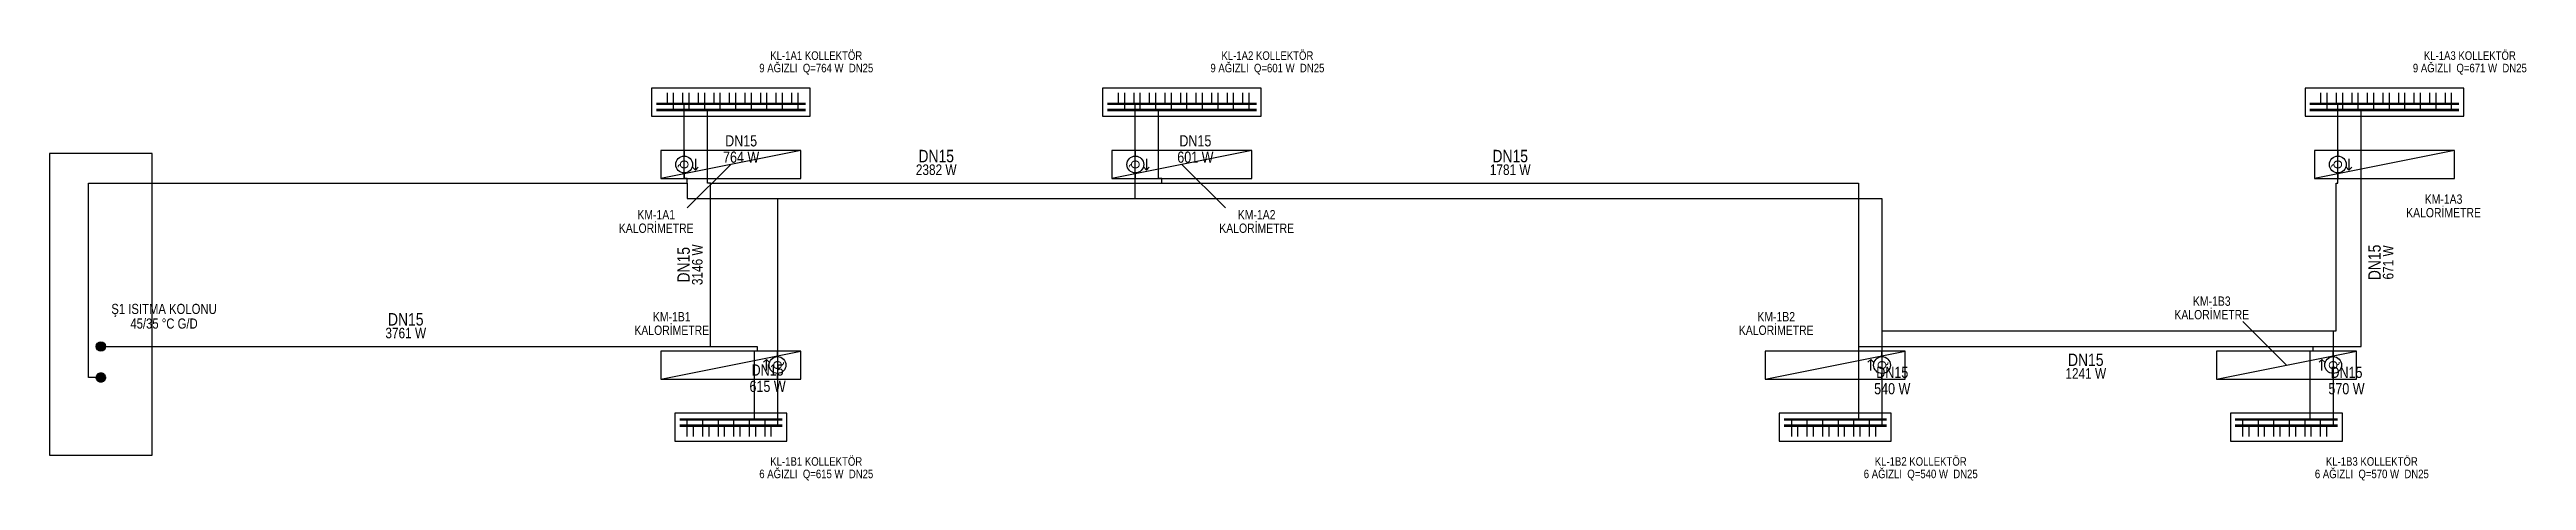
# Model space of a CAD drawing. Header units: centimetres. Extents: x 247996 to 314900, y -468471 to -440326.
# Drawn here: x 285020 to 286612, y -441956 to -441679 of the extents above; entities that cross this region are included whole.
import ezdxf
from ezdxf.enums import TextEntityAlignment as Align

# ---------------------------------------------------------------- set-up
doc = ezdxf.new("R2010")
doc.units = ezdxf.units.CM
doc.linetypes.add('ISITMA DONUS HATTI', pattern=[1.66, 1.57, -0.02, -0.07])
for name, color, linetype, lineweight in [('SCOTT-MTY-ISITMA-CAP', 41, 'CONTINUOUS', 30), ('SCOTT-MTY-ISITMA-DONUS-BORU', 30, 'ISITMA DONUS HATTI', 30), ('SCOTT-MTY-ISITMA-GIDIS-BORU', 10, 'CONTINUOUS', 30)]:
    doc.layers.add(name, color=color, linetype=linetype, lineweight=lineweight)
for name, color, linetype in [('SCOTT-MTY-KALORIMETRE', 6, 'Continuous'), ('SCOTT-MTY-KOLLETÖR', 7, 'CONTINUOUS'), ('SCOTT-MTY-SAYAC', 3, 'Continuous'), ('SCOTT-MTY-TES-SAFT', 8, 'Continuous')]:
    doc.layers.add(name, color=color, linetype=linetype)
doc.styles.add('ROTAS', font='arial.ttf')

msp = doc.modelspace()

# ---------------------------------------------------------------- texts
at = {"layer": 'SCOTT-MTY-ISITMA-CAP', "style": 'ROTAS', "width": 0.8}
for s, height, p in [('DN15', 7.2, (285464.6, -441737.8)), ('DN15', 7.2, (285756.6, -441737.8)), ('764 W', 7.2, (285464.6, -441748.3)), ('DN15', 8, (285590, -441747.6)), ('601 W', 7.2, (285756.6, -441748.3)), ('DN15', 8, (285959, -441747.6)), ('2382 W', 6.8, (285590, -441756.4)), ('1781 W', 6.8, (285959, -441756.4)), ('3761 W', 6.8, (285249, -441861.4)), ('DN15', 8, (285249, -441852.6)), ('DN15', 8, (286329, -441878.6)), ('615 W', 7.2, (285481.6, -441895.7)), ('DN15', 7.2, (285481.6, -441885.2)), ('540 W', 7.2, (286204.6, -441897.2)), ('DN15', 7.2, (286204.6, -441886.7)), ('1241 W', 6.8, (286329, -441887.4)), ('570 W', 7.2, (286496.6, -441897.2)), ('DN15', 7.2, (286496.6, -441886.7))]:
    msp.add_text(s, height=height, dxfattribs=at).set_placement(p, align=Align.MIDDLE_CENTER)
for s, height, p in [('DN15', 8, (285427.6, -441817.5)), ('3146 W', 6.8, (285436.4, -441817.5)), ('DN15', 8, (286514.6, -441816)), ('671 W', 6.8, (286523.4, -441816))]:
    msp.add_text(s, height=height, rotation=90, dxfattribs=at).set_placement(p, align=Align.MIDDLE_CENTER)
at = {"layer": 'SCOTT-MTY-KALORIMETRE', "style": 'ROTAS', "width": 0.8}
for s, p in [('KM-1A1', (285410, -441785.3)), ('KM-1A2', (285796, -441785.3)), ('KALORİMETRE', (286559, -441784)), ('KM-1A3', (286559, -441775.3)), ('KALORİMETRE', (285410, -441794)), ('KALORİMETRE', (285796, -441794)), ('KALORİMETRE', (286410, -441849.6)), ('KM-1B3', (286410, -441840.9)), ('KALORİMETRE', (285420, -441859.6)), ('KM-1B1', (285420, -441850.9)), ('KALORİMETRE', (286130, -441859.6)), ('KM-1B2', (286130, -441850.9))]:
    msp.add_text(s, height=6, dxfattribs=at).set_placement(p, align=Align.MIDDLE_CENTER)
at = {"layer": 'SCOTT-MTY-KOLLETÖR', "style": 'ROTAS', "width": 0.8}
for s, p in [('9 AĞIZLI  Q=764 W  DN25', (285512.9, -441691)), ('KL-1A1 KOLLEKTÖR', (285512.9, -441683)), ('9 AĞIZLI  Q=601 W  DN25', (285802.9, -441691)), ('KL-1A2 KOLLEKTÖR', (285802.9, -441683)), ('9 AĞIZLI  Q=671 W  DN25', (286575.9, -441691)), ('KL-1A3 KOLLEKTÖR', (286575.9, -441683)), ('KL-1B1 KOLLEKTÖR', (285512.9, -441944)), ('KL-1B2 KOLLEKTÖR', (286222.9, -441944)), ('KL-1B3 KOLLEKTÖR', (286512.9, -441944)), ('6 AĞIZLI  Q=615 W  DN25', (285512.9, -441952)), ('6 AĞIZLI  Q=540 W  DN25', (286222.9, -441952)), ('6 AĞIZLI  Q=570 W  DN25', (286512.9, -441952))]:
    msp.add_text(s, height=5.5, dxfattribs=at).set_placement(p, align=Align.MIDDLE_CENTER)
at = {"layer": 'SCOTT-MTY-TES-SAFT', "style": 'ROTAS', "width": 0.8}
for s, p in [('Ş1 ISITMA KOLONU', (285093.6, -441845.9)), ('45/35 °C G/D', (285093.6, -441855.3))]:
    msp.add_text(s, height=6.5, dxfattribs=at).set_placement(p, align=Align.MIDDLE_CENTER)

# ---------------------------------------------------------------- blocks, each defined once
blk = doc.blocks.new('T-KOLON-T')
blk.add_hatch(color=7).paths.add_polyline_path([(3, 0), (2.8, 1.1), (2.1, 2.1), (1.1, 2.8), (0, 3), (-1.1, 2.8), (-2.1, 2.1), (-2.8, 1.1), (-3, 0), (-2.8, -1.1), (-2.1, -2.1), (-1.1, -2.8), (0, -3), (1.1, -2.8), (2.1, -2.1), (2.8, -1.1)])
blk.add_circle((0, 0), 3)
blk = doc.blocks.new('T-DOLAP')
blk.add_line((-45, -9), (45, 9))
blk.add_lwpolyline([(-45, -9), (45, -9), (45, 9), (-45, 9)], close=True)
blk = doc.blocks.new('T-KALORIMETRE')
for p, q in [((-10, 0), (-6, 0)), ((6, 0), (10, 0))]:
    blk.add_line(p, q)
blk.add_lwpolyline([(-4, 8), (4, 8), (2, 10), (4, 8), (2, 6)])
blk.add_circle((0, 0), 6)
at = {"style": 'ROTAS'}
blk.add_text('Q', height=6, dxfattribs=at).set_placement((0, 0), align=Align.MIDDLE_CENTER)

# ---------------------------------------------------------------- linework, layer by layer
at = {"layer": 'SCOTT-MTY-ISITMA-DONUS-BORU', "const_width": 1.6}
for points in [[(285506, -441714), (285410, -441714)], [(285796, -441714), (285700, -441714)], [(286569, -441714), (286473, -441714)], [(285425, -441921), (285491, -441921)], [(286135, -441921), (286201, -441921)], [(286425, -441921), (286491, -441921)]]:
    msp.add_lwpolyline(points, dxfattribs=at)
at = {"layer": 'SCOTT-MTY-ISITMA-DONUS-BORU'}
for points in [[(285417, -441707), (285417, -441714)], [(285427, -441707), (285427, -441714)], [(285428, -441744), (285428, -441714)], [(285437, -441707), (285437, -441714)], [(285447, -441707), (285447, -441714)], [(285457, -441707), (285457, -441714)], [(285467, -441707), (285467, -441714)], [(285477, -441707), (285477, -441714)], [(285487, -441707), (285487, -441714)], [(285497, -441707), (285497, -441714)], [(285707, -441707), (285707, -441714)], [(285717, -441707), (285717, -441714)], [(285718, -441744), (285718, -441714)], [(285727, -441707), (285727, -441714)], [(285737, -441707), (285737, -441714)], [(285747, -441707), (285747, -441714)], [(285757, -441707), (285757, -441714)], [(285767, -441707), (285767, -441714)], [(285777, -441707), (285777, -441714)], [(285787, -441707), (285787, -441714)], [(286480, -441707), (286480, -441714)], [(286490, -441707), (286490, -441714)], [(286491, -441744), (286491, -441714)], [(286500, -441707), (286500, -441714)], [(286510, -441707), (286510, -441714)], [(286520, -441707), (286520, -441714)], [(286530, -441707), (286530, -441714)], [(286540, -441707), (286540, -441714)], [(286550, -441707), (286550, -441714)], [(286560, -441707), (286560, -441714)], [(285428, -441762), (285428, -441744)], [(285718, -441762), (285718, -441744)], [(286491, -441762), (286491, -441744)], [(285053, -441890), (285045, -441890), (285045, -441765), (285430, -441765)], [(285430, -441765), (285430, -441762), (285428, -441762)], [(285430, -441765), (285430, -441775), (285488, -441775)], [(285718, -441775), (285718, -441762)], [(286488, -441860), (286490, -441860), (286490, -441765), (286491, -441765), (286491, -441762)], [(285488, -441775), (285488, -441873)], [(285488, -441775), (285718, -441775)], [(285718, -441775), (286198, -441775), (286198, -441860)], [(286198, -441860), (286488, -441860)], [(286198, -441860), (286198, -441873)], [(286488, -441860), (286488, -441873)], [(285488, -441873), (285488, -441891)], [(286198, -441873), (286198, -441891)], [(286488, -441873), (286488, -441891)], [(285488, -441891), (285488, -441921)], [(286198, -441891), (286198, -441921)], [(286488, -441891), (286488, -441921)], [(285434, -441928), (285434, -441921)], [(285444, -441928), (285444, -441921)], [(285454, -441928), (285454, -441921)], [(285464, -441928), (285464, -441921)], [(285474, -441928), (285474, -441921)], [(285484, -441928), (285484, -441921)], [(286144, -441928), (286144, -441921)], [(286154, -441928), (286154, -441921)], [(286164, -441928), (286164, -441921)], [(286174, -441928), (286174, -441921)], [(286184, -441928), (286184, -441921)], [(286194, -441928), (286194, -441921)], [(286434, -441928), (286434, -441921)], [(286444, -441928), (286444, -441921)], [(286454, -441928), (286454, -441921)], [(286464, -441928), (286464, -441921)], [(286474, -441928), (286474, -441921)], [(286484, -441928), (286484, -441921)]]:
    msp.add_lwpolyline(points, dxfattribs=at)
at = {"layer": 'SCOTT-MTY-ISITMA-GIDIS-BORU', "const_width": 1.6}
for points in [[(285506, -441718), (285410, -441718)], [(285796, -441718), (285700, -441718)], [(286569, -441718), (286473, -441718)], [(285425, -441917), (285491, -441917)], [(286135, -441917), (286201, -441917)], [(286425, -441917), (286491, -441917)]]:
    msp.add_lwpolyline(points, dxfattribs=at)
at = {"layer": 'SCOTT-MTY-ISITMA-GIDIS-BORU'}
for points in [[(285421, -441707), (285421, -441718)], [(285431, -441707), (285431, -441718)], [(285441, -441707), (285441, -441718)], [(285443, -441744), (285443, -441718)], [(285451, -441707), (285451, -441718)], [(285461, -441707), (285461, -441718)], [(285471, -441707), (285471, -441718)], [(285481, -441707), (285481, -441718)], [(285491, -441707), (285491, -441718)], [(285501, -441707), (285501, -441718)], [(285711, -441707), (285711, -441718)], [(285721, -441707), (285721, -441718)], [(285731, -441707), (285731, -441718)], [(285733, -441744), (285733, -441718)], [(285741, -441707), (285741, -441718)], [(285751, -441707), (285751, -441718)], [(285761, -441707), (285761, -441718)], [(285771, -441707), (285771, -441718)], [(285781, -441707), (285781, -441718)], [(285791, -441707), (285791, -441718)], [(286484, -441707), (286484, -441718)], [(286494, -441707), (286494, -441718)], [(286504, -441707), (286504, -441718)], [(286506, -441744), (286506, -441718)], [(286514, -441707), (286514, -441718)], [(286524, -441707), (286524, -441718)], [(286534, -441707), (286534, -441718)], [(286544, -441707), (286544, -441718)], [(286554, -441707), (286554, -441718)], [(286564, -441707), (286564, -441718)], [(285443, -441762), (285443, -441744)], [(285733, -441762), (285733, -441744)], [(286506, -441762), (286506, -441744)], [(285445, -441765), (285443, -441765), (285443, -441762)], [(285445, -441870), (285445, -441765)], [(285445, -441765), (285735, -441765)], [(285735, -441765), (285735, -441762), (285733, -441762)], [(285735, -441765), (286183, -441765), (286183, -441870)], [(286475, -441870), (286506, -441870), (286506, -441762)], [(285053, -441870), (285445, -441870)], [(285445, -441870), (285475, -441870), (285475, -441873), (285473, -441873)], [(285473, -441873), (285473, -441891)], [(286183, -441870), (286475, -441870)], [(286183, -441870), (286183, -441873)], [(286183, -441873), (286183, -441891)], [(286475, -441870), (286475, -441873), (286473, -441873)], [(286473, -441873), (286473, -441891)], [(285473, -441891), (285473, -441917)], [(286183, -441891), (286183, -441917)], [(286473, -441891), (286473, -441917)], [(285430, -441928), (285430, -441917)], [(285440, -441928), (285440, -441917)], [(285450, -441928), (285450, -441917)], [(285460, -441928), (285460, -441917)], [(285470, -441928), (285470, -441917)], [(285480, -441928), (285480, -441917)], [(286140, -441928), (286140, -441917)], [(286150, -441928), (286150, -441917)], [(286160, -441928), (286160, -441917)], [(286170, -441928), (286170, -441917)], [(286180, -441928), (286180, -441917)], [(286190, -441928), (286190, -441917)], [(286430, -441928), (286430, -441917)], [(286440, -441928), (286440, -441917)], [(286450, -441928), (286450, -441917)], [(286460, -441928), (286460, -441917)], [(286470, -441928), (286470, -441917)], [(286480, -441928), (286480, -441917)]]:
    msp.add_lwpolyline(points, dxfattribs=at)
at = {"layer": 'SCOTT-MTY-KALORIMETRE'}
for p, q in [((285458, -441753), (285430, -441781)), ((285748, -441753), (285776, -441781)), ((286458, -441882), (286430, -441854))]:
    msp.add_line(p, q, dxfattribs=at)
at = {"layer": 'SCOTT-MTY-KOLLETÖR'}
for points in [[(285509, -441704), (285407, -441704), (285407, -441722), (285509, -441722)], [(285799, -441704), (285697, -441704), (285697, -441722), (285799, -441722)], [(286572, -441704), (286470, -441704), (286470, -441722), (286572, -441722)], [(285422, -441931), (285494, -441931), (285494, -441913), (285422, -441913)], [(286132, -441931), (286204, -441931), (286204, -441913), (286132, -441913)], [(286422, -441931), (286494, -441931), (286494, -441913), (286422, -441913)]]:
    msp.add_lwpolyline(points, close=True, dxfattribs=at)
at = {"layer": 'SCOTT-MTY-TES-SAFT'}
msp.add_lwpolyline([(285020, -441940), (285086, -441940), (285086, -441746), (285020, -441746)], close=True, dxfattribs=at)

# ---------------------------------------------------------------- block references
at = {"layer": 'SCOTT-MTY-ISITMA-DONUS-BORU'}
msp.add_blockref('T-KOLON-T', (285053, -441890), dxfattribs=at)
at = {"layer": 'SCOTT-MTY-ISITMA-GIDIS-BORU'}
msp.add_blockref('T-KOLON-T', (285053, -441870), dxfattribs=at)
at = {"layer": 'SCOTT-MTY-KALORIMETRE', "xscale": 0.9, "yscale": 0.9}
for p, rotation in [((285428, -441753), 270), ((285718, -441753), 270), ((286491, -441753), 270), ((285488, -441882), 90), ((286198, -441882), 90), ((286488, -441882), 90)]:
    msp.add_blockref('T-KALORIMETRE', p, dxfattribs=dict(at, rotation=rotation))
at = {"layer": 'SCOTT-MTY-SAYAC', "rotation": 180}
for p in [(285458, -441753), (285748, -441753), (286521, -441753)]:
    msp.add_blockref('T-DOLAP', p, dxfattribs=at)
at = {"layer": 'SCOTT-MTY-SAYAC'}
for p in [(285458, -441882), (286168, -441882), (286458, -441882)]:
    msp.add_blockref('T-DOLAP', p, dxfattribs=at)

msp.set_redraw_order([(e.dxf.handle, doc.entitydb.next_handle()) for e in msp.query("TEXT MTEXT ATTDEF DIMENSION ARC_DIMENSION")])  # texts and dimensions are drawn at this point

doc.saveas('drawing.dxf')
